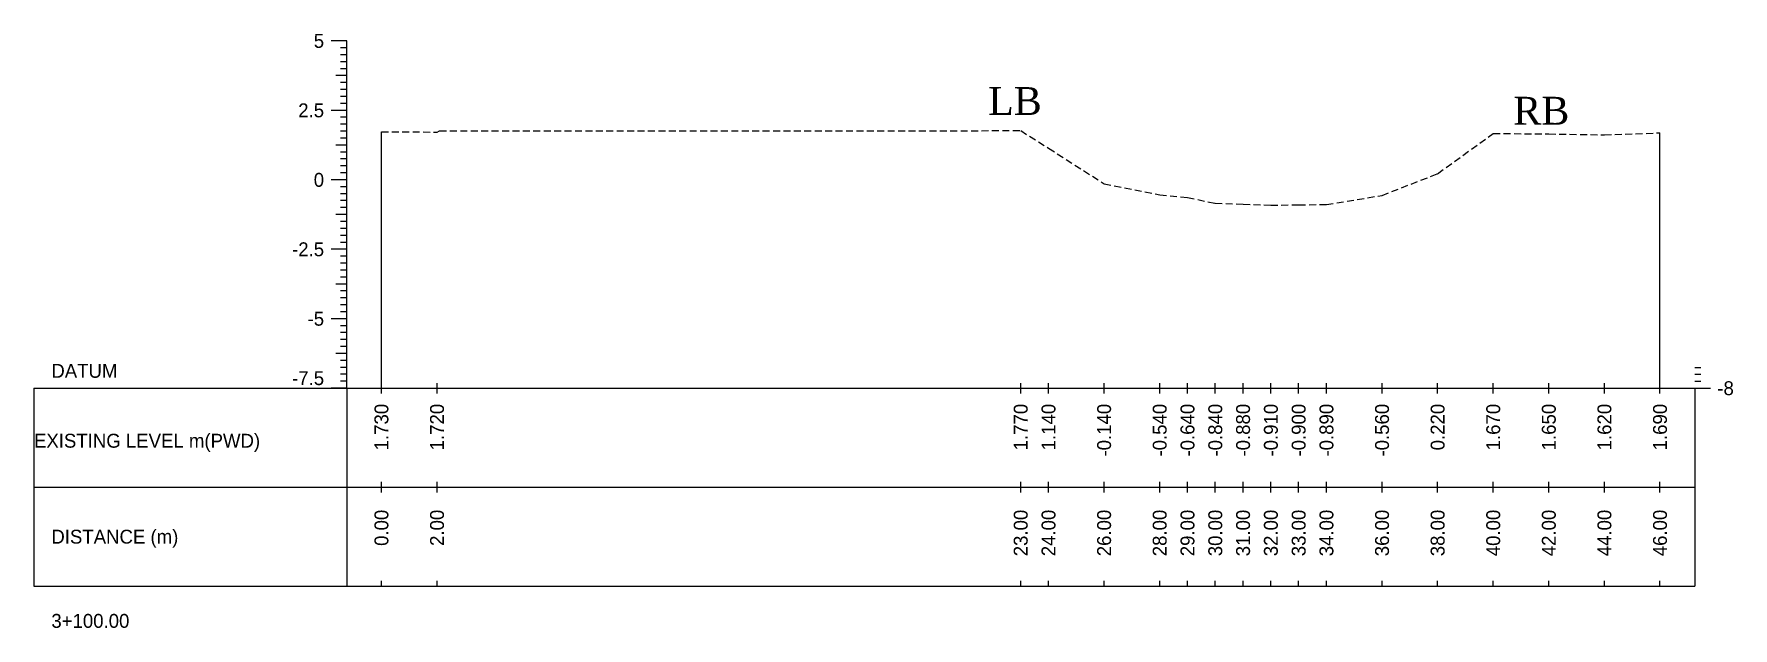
# Model space of a CAD drawing. Header units: inches. Extents: x 6579 to 9220, y -2276 to -1013.
# Drawn here: x 8030.2 to 8091.3, y -1494.5 to -1473.1 of the extents above; entities that cross this region are included whole.
import ezdxf
from ezdxf.enums import TextEntityAlignment as Align

# ---------------------------------------------------------------- set-up
doc = ezdxf.new("R2010")
doc.units = ezdxf.units.IN
doc.header["$MEASUREMENT"] = 0
doc.linetypes.add('HIDDEN', pattern=[0.375, 0.25, -0.125])
doc.layers.add('CS_Drawing', color=7, linetype='Continuous')
doc.layers.add('GL', color=3, linetype='HIDDEN')
doc.styles.add('romans', font='romans.shx')

msp = doc.modelspace()

# ---------------------------------------------------------------- texts
at = {"char_height": 1, "width": 263.40586, "attachment_point": 1, "style": 'romans'}
for s, insert in [('{\\fTimes New Roman|b0|i0|c0|p18;LB}', (8064.529, -1475.057)), ('{\\fTimes New Roman|b0|i0|c0|p18;RB}', (8083.424, -1475.406))]:
    msp.add_mtext(s, dxfattribs=dict(at, insert=insert))
at = {"layer": 'CS_Drawing'}
for s, p in [('5', (8040.637, -1473.394)), ('2.5', (8040.637, -1475.894)), ('0', (8040.637, -1478.394)), ('-2.5', (8040.637, -1480.894)), ('-5', (8040.637, -1483.394))]:
    msp.add_text(s, height=0.5, dxfattribs=at).set_placement(p, align=Align.MIDDLE_RIGHT)
for s, p in [('DATUM', (8030.825, -1485.269)), ('-8', (8090.762, -1485.894)), ('-8', (8090.762, -1485.894)), ('EXISTING LEVEL m(PWD)', (8030.2, -1487.785)), ('DISTANCE (m)', (8030.825, -1491.238)), ('3+100.00', (8030.825, -1494.269))]:
    msp.add_text(s, height=0.5, dxfattribs=at).set_placement(p, align=Align.MIDDLE_LEFT)
msp.add_text('-7.5', height=0.5, dxfattribs=at).set_placement((8040.637, -1485.782), align=Align.RIGHT)
for s, p in [('1.730', (8042.7, -1486.457)), ('1.720', (8044.7, -1486.457)), ('1.770', (8065.7, -1486.457)), ('1.140', (8066.7, -1486.457)), ('-0.140', (8068.7, -1486.457)), ('-0.540', (8070.7, -1486.457)), ('-0.640', (8071.7, -1486.457)), ('-0.840', (8072.7, -1486.457)), ('-0.880', (8073.7, -1486.457)), ('-0.910', (8074.7, -1486.457)), ('-0.900', (8075.7, -1486.457)), ('-0.890', (8076.7, -1486.457)), ('-0.560', (8078.7, -1486.457)), ('0.220', (8080.7, -1486.457)), ('1.670', (8082.7, -1486.457)), ('1.650', (8084.7, -1486.457)), ('1.620', (8086.7, -1486.457)), ('1.690', (8088.7, -1486.457)), ('0.00', (8042.7, -1490.269)), ('2.00', (8044.7, -1490.269)), ('23.00', (8065.7, -1490.269)), ('24.00', (8066.7, -1490.269)), ('26.00', (8068.7, -1490.269)), ('28.00', (8070.7, -1490.269)), ('29.00', (8071.7, -1490.269)), ('30.00', (8072.7, -1490.269)), ('31.00', (8073.7, -1490.269)), ('32.00', (8074.7, -1490.269)), ('33.00', (8075.7, -1490.269)), ('34.00', (8076.7, -1490.269)), ('36.00', (8078.7, -1490.269)), ('38.00', (8080.7, -1490.269)), ('40.00', (8082.7, -1490.269)), ('42.00', (8084.7, -1490.269)), ('44.00', (8086.7, -1490.269)), ('46.00', (8088.7, -1490.269))]:
    msp.add_text(s, height=0.5, rotation=90, dxfattribs=at).set_placement(p, align=Align.MIDDLE_RIGHT)

# ---------------------------------------------------------------- linework, layer by layer
at = {"layer": 'CS_Drawing'}
for p, q in [((8041.45, -1473.394), (8040.887, -1473.394)), ((8041.45, -1473.394), (8041.056, -1473.394)), ((8041.45, -1473.394), (8041.225, -1473.394)), ((8041.45, -1473.644), (8041.225, -1473.644)), ((8041.45, -1485.894), (8041.45, -1473.394)), ((8041.45, -1473.894), (8041.225, -1473.894)), ((8041.45, -1474.144), (8041.225, -1474.144)), ((8041.45, -1474.394), (8041.225, -1474.394)), ((8041.45, -1474.644), (8041.056, -1474.644)), ((8041.45, -1474.644), (8041.225, -1474.644)), ((8041.45, -1474.894), (8041.225, -1474.894)), ((8041.45, -1475.144), (8041.225, -1475.144)), ((8041.45, -1475.394), (8041.225, -1475.394)), ((8041.45, -1475.894), (8040.887, -1475.894)), ((8041.45, -1475.894), (8041.056, -1475.894)), ((8041.45, -1475.644), (8041.225, -1475.644)), ((8041.45, -1475.894), (8041.225, -1475.894)), ((8041.45, -1476.144), (8041.225, -1476.144)), ((8041.45, -1476.394), (8041.225, -1476.394)), ((8041.45, -1476.644), (8041.225, -1476.644)), ((8042.7, -1485.894), (8042.7, -1476.664)), ((8088.7, -1485.894), (8088.7, -1476.704)), ((8041.45, -1477.144), (8041.056, -1477.144)), ((8041.45, -1476.894), (8041.225, -1476.894)), ((8041.45, -1477.144), (8041.225, -1477.144)), ((8041.45, -1477.394), (8041.225, -1477.394)), ((8041.45, -1477.644), (8041.225, -1477.644)), ((8041.45, -1477.894), (8041.225, -1477.894)), ((8041.45, -1478.394), (8040.887, -1478.394)), ((8041.45, -1478.394), (8041.056, -1478.394)), ((8041.45, -1478.144), (8041.225, -1478.144)), ((8041.45, -1478.394), (8041.225, -1478.394)), ((8041.45, -1478.644), (8041.225, -1478.644)), ((8041.45, -1478.894), (8041.225, -1478.894)), ((8041.45, -1479.144), (8041.225, -1479.144)), ((8041.45, -1479.644), (8041.056, -1479.644)), ((8041.45, -1479.394), (8041.225, -1479.394)), ((8041.45, -1479.644), (8041.225, -1479.644)), ((8041.45, -1479.894), (8041.225, -1479.894)), ((8041.45, -1480.144), (8041.225, -1480.144)), ((8041.45, -1480.394), (8041.225, -1480.394)), ((8041.45, -1480.894), (8040.887, -1480.894)), ((8041.45, -1480.894), (8041.056, -1480.894)), ((8041.45, -1480.644), (8041.225, -1480.644)), ((8041.45, -1480.894), (8041.225, -1480.894)), ((8041.45, -1481.144), (8041.225, -1481.144)), ((8041.45, -1481.394), (8041.225, -1481.394)), ((8041.45, -1481.644), (8041.225, -1481.644)), ((8041.45, -1482.144), (8041.056, -1482.144)), ((8041.45, -1481.894), (8041.225, -1481.894)), ((8041.45, -1482.144), (8041.225, -1482.144)), ((8041.45, -1482.394), (8041.225, -1482.394)), ((8041.45, -1482.644), (8041.225, -1482.644)), ((8041.45, -1482.894), (8041.225, -1482.894)), ((8041.45, -1483.394), (8040.887, -1483.394)), ((8041.45, -1483.394), (8041.056, -1483.394)), ((8041.45, -1483.144), (8041.225, -1483.144)), ((8041.45, -1483.394), (8041.225, -1483.394)), ((8041.45, -1483.644), (8041.225, -1483.644)), ((8041.45, -1483.894), (8041.225, -1483.894)), ((8041.45, -1484.144), (8041.225, -1484.144)), ((8041.45, -1484.644), (8041.056, -1484.644)), ((8041.45, -1484.394), (8041.225, -1484.394)), ((8041.45, -1484.644), (8041.225, -1484.644)), ((8041.45, -1484.894), (8041.225, -1484.894)), ((8041.45, -1485.144), (8041.225, -1485.144)), ((8041.45, -1485.394), (8041.225, -1485.394)), ((8089.95, -1485.144), (8090.175, -1485.144)), ((8089.95, -1485.394), (8090.175, -1485.394)), ((8030.2, -1485.894), (8041.45, -1485.894)), ((8030.2, -1485.894), (8030.2, -1493.019)), ((8041.45, -1485.894), (8040.887, -1485.894)), ((8041.45, -1485.894), (8041.056, -1485.894)), ((8041.45, -1485.644), (8041.225, -1485.644)), ((8041.45, -1485.894), (8041.225, -1485.894)), ((8041.45, -1485.894), (8089.95, -1485.894)), ((8041.45, -1485.894), (8041.45, -1493.019)), ((8042.7, -1486.082), (8042.7, -1485.707)), ((8044.7, -1486.082), (8044.7, -1485.707)), ((8065.7, -1486.082), (8065.7, -1485.707)), ((8066.7, -1486.082), (8066.7, -1485.707)), ((8068.7, -1486.082), (8068.7, -1485.707)), ((8070.7, -1486.082), (8070.7, -1485.707)), ((8071.7, -1486.082), (8071.7, -1485.707)), ((8072.7, -1486.082), (8072.7, -1485.707)), ((8073.7, -1486.082), (8073.7, -1485.707)), ((8074.7, -1486.082), (8074.7, -1485.707)), ((8075.7, -1486.082), (8075.7, -1485.707)), ((8076.7, -1486.082), (8076.7, -1485.707)), ((8078.7, -1486.082), (8078.7, -1485.707)), ((8080.7, -1486.082), (8080.7, -1485.707)), ((8082.7, -1486.082), (8082.7, -1485.707)), ((8084.7, -1486.082), (8084.7, -1485.707)), ((8086.7, -1486.082), (8086.7, -1485.707)), ((8088.7, -1486.082), (8088.7, -1485.707)), ((8089.95, -1485.644), (8090.175, -1485.644)), ((8089.95, -1485.894), (8090.512, -1485.894)), ((8089.95, -1485.894), (8090.343, -1485.894)), ((8089.95, -1485.894), (8090.175, -1485.894)), ((8089.95, -1485.894), (8089.95, -1493.019)), ((8030.2, -1489.457), (8041.45, -1489.457)), ((8041.45, -1489.457), (8089.95, -1489.457)), ((8041.45, -1489.457), (8089.95, -1489.457)), ((8042.7, -1489.644), (8042.7, -1489.269)), ((8044.7, -1489.644), (8044.7, -1489.269)), ((8065.7, -1489.644), (8065.7, -1489.269)), ((8066.7, -1489.644), (8066.7, -1489.269)), ((8068.7, -1489.644), (8068.7, -1489.269)), ((8070.7, -1489.644), (8070.7, -1489.269)), ((8071.7, -1489.644), (8071.7, -1489.269)), ((8072.7, -1489.644), (8072.7, -1489.269)), ((8073.7, -1489.644), (8073.7, -1489.269)), ((8074.7, -1489.644), (8074.7, -1489.269)), ((8075.7, -1489.644), (8075.7, -1489.269)), ((8076.7, -1489.644), (8076.7, -1489.269)), ((8078.7, -1489.644), (8078.7, -1489.269)), ((8080.7, -1489.644), (8080.7, -1489.269)), ((8082.7, -1489.644), (8082.7, -1489.269)), ((8084.7, -1489.644), (8084.7, -1489.269)), ((8086.7, -1489.644), (8086.7, -1489.269)), ((8088.7, -1489.644), (8088.7, -1489.269)), ((8030.2, -1493.019), (8041.45, -1493.019)), ((8041.45, -1493.019), (8089.95, -1493.019)), ((8042.7, -1493.019), (8042.7, -1492.832)), ((8044.7, -1493.019), (8044.7, -1492.832)), ((8065.7, -1493.019), (8065.7, -1492.832)), ((8066.7, -1493.019), (8066.7, -1492.832)), ((8068.7, -1493.019), (8068.7, -1492.832)), ((8070.7, -1493.019), (8070.7, -1492.832)), ((8071.7, -1493.019), (8071.7, -1492.832)), ((8072.7, -1493.019), (8072.7, -1492.832)), ((8073.7, -1493.019), (8073.7, -1492.832)), ((8074.7, -1493.019), (8074.7, -1492.832)), ((8075.7, -1493.019), (8075.7, -1492.832)), ((8076.7, -1493.019), (8076.7, -1492.832)), ((8078.7, -1493.019), (8078.7, -1492.832)), ((8080.7, -1493.019), (8080.7, -1492.832)), ((8082.7, -1493.019), (8082.7, -1492.832)), ((8084.7, -1493.019), (8084.7, -1492.832)), ((8086.7, -1493.019), (8086.7, -1492.832)), ((8088.7, -1493.019), (8088.7, -1492.832))]:
    msp.add_line(p, q, dxfattribs=at)
at = {"layer": 'GL'}
msp.add_lwpolyline([(8042.7, -1476.664), (8044.7, -1476.674), (8044.79, -1476.634), (8065.7, -1476.624), (8066.7, -1477.254), (8068.7, -1478.534), (8070.7, -1478.934), (8071.7, -1479.034), (8072.7, -1479.234), (8073.7, -1479.274), (8074.7, -1479.304), (8075.7, -1479.294), (8076.7, -1479.284), (8078.7, -1478.954), (8080.7, -1478.174), (8082.7, -1476.724), (8084.7, -1476.744), (8086.7, -1476.774), (8088.7, -1476.704)], dxfattribs=at)

msp.set_redraw_order([(e.dxf.handle, doc.entitydb.next_handle()) for e in msp.query("TEXT MTEXT ATTDEF DIMENSION ARC_DIMENSION")])  # texts and dimensions are drawn at this point

doc.saveas('drawing.dxf')
